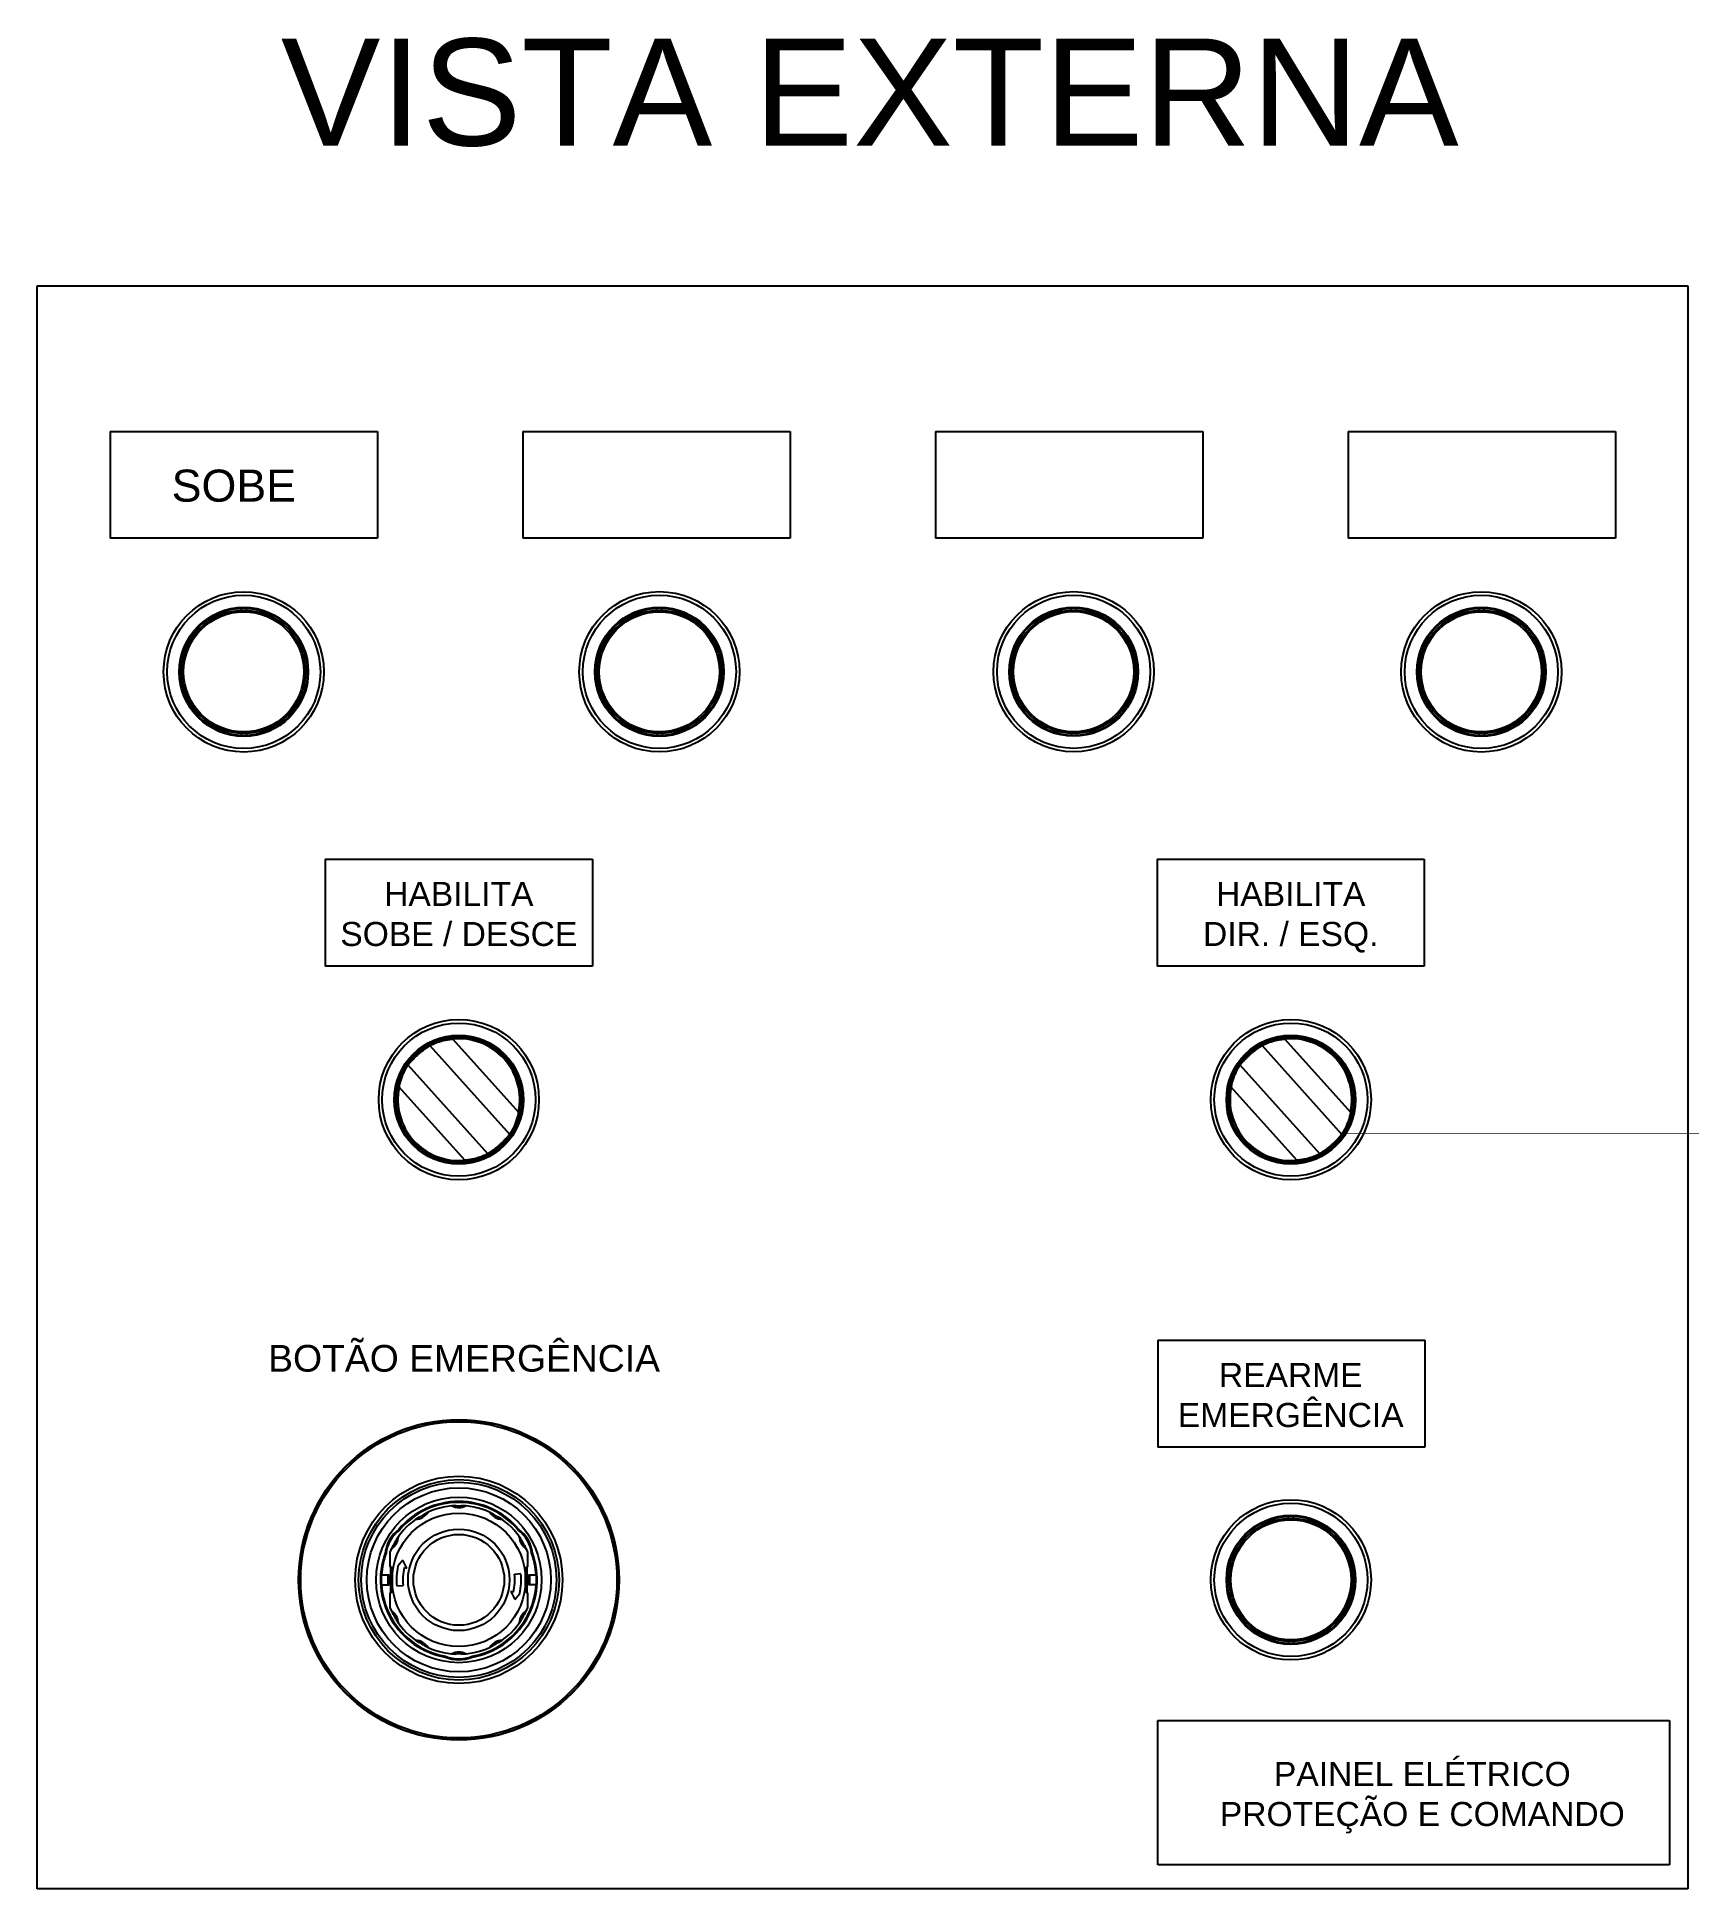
# Model space of a CAD drawing. Header units: millimetres. Extents: x -72 to 2978, y -1067 to 2817.
# Drawn here: x 1401.6 to 1710.6, y 1787.3 to 2133.8 of the extents above; entities that cross this region are included whole.
import ezdxf

# ---------------------------------------------------------------- set-up
doc = ezdxf.new("R2010")
doc.units = ezdxf.units.MM
for name, color, linetype in [('00_COMPONENTS', 7, 'Continuous'), ('1', 7, 'Continuous'), ('3', 7, 'Continuous')]:
    doc.layers.add(name, color=color, linetype=linetype)
doc.styles.get("Standard").update_dxf_attribs({"font": 'arial.ttf'})

msp = doc.modelspace()

# ---------------------------------------------------------------- texts
at = {"color": 6, "attachment_point": 1}
for s, width, heights, insert, char_height in [('{\\C256;VISTA EXTERNA}', 227.5814, [0], (1447.23, 2133.52), 20), ('{\\C256;SOBE}', 21.1027, [8.33], (1426.79, 2052.87), 6), ('\\pxqc;{\\C256;HABILITA \\PSOBE / DESCE}', 50, [0], (1455.54, 1975.72), 4.5), ('\\pxqc;{\\C256;HABILITA \\PDIR. / ESQ.}', 50, [0], (1611.24, 1975.72), 4.5), ('{\\C256;BOTÃO EMERGÊNCIA}', 78.3036, [0], (1444.85, 1889.06), 5), ('\\pxqc;{\\C256;REARME\\PEMERGÊNCIA}', 50, [0], (1611.24, 1885.7), 4.5), ('\\pxqc;{\\C256;PAINEL ELÉTRICO\\PPROTEÇÃO E COMANDO}', 94.0335, [0], (1613.85, 1811.03), 4.5)]:
    msp.add_mtext_dynamic_manual_height_columns(s, width=width, gutter_width=12.5, heights=heights, dxfattribs=dict(at, insert=insert, char_height=char_height))

# ---------------------------------------------------------------- linework, layer by layer
for p, q in [((1401.6, 2087.25), (1710.59, 2087.25)), ((1401.6, 1787.25), (1401.6, 2087.25)), ((1710.59, 2087.25), (1710.59, 1787.25)), ((1710.59, 1787.25), (1401.6, 1787.25))]:
    msp.add_line(p, q)
at = {"color": 6}
for p, q in [((1415.29, 2060.02), (1465.29, 2060.02)), ((1415.29, 2060.02), (1415.29, 2040.02)), ((1465.29, 2060.02), (1465.29, 2040.02)), ((1492.53, 2060.02), (1542.53, 2060.02)), ((1492.53, 2060.02), (1492.53, 2040.02)), ((1542.53, 2060.02), (1542.53, 2040.02)), ((1569.77, 2060.02), (1619.77, 2060.02)), ((1569.77, 2060.02), (1569.77, 2040.02)), ((1619.77, 2060.02), (1619.77, 2040.02)), ((1647.01, 2060.02), (1697.01, 2060.02)), ((1647.01, 2060.02), (1647.01, 2040.02)), ((1697.01, 2060.02), (1697.01, 2040.02)), ((1465.29, 2040.02), (1415.29, 2040.02)), ((1542.53, 2040.02), (1492.53, 2040.02)), ((1619.77, 2040.02), (1569.77, 2040.02)), ((1697.01, 2040.02), (1647.01, 2040.02)), ((1455.54, 1979.96), (1505.54, 1979.96)), ((1455.54, 1979.96), (1455.54, 1959.96)), ((1505.54, 1979.96), (1505.54, 1959.96)), ((1611.24, 1979.96), (1661.24, 1979.96)), ((1611.24, 1979.96), (1611.24, 1959.96)), ((1661.24, 1979.96), (1661.24, 1959.96)), ((1505.54, 1959.96), (1455.54, 1959.96)), ((1661.24, 1959.96), (1611.24, 1959.96)), ((1611.35, 1889.95), (1661.35, 1889.95)), ((1611.35, 1889.95), (1611.35, 1869.95)), ((1661.35, 1889.95), (1661.35, 1869.95)), ((1661.35, 1869.95), (1611.35, 1869.95)), ((1611.35, 1791.78), (1611.35, 1818.77)), ((1611.35, 1818.77), (1707.15, 1818.77)), ((1707.15, 1818.77), (1707.15, 1791.78)), ((1707.15, 1791.78), (1611.35, 1791.78))]:
    msp.add_line(p, q, dxfattribs=at)
at = {"color": 20}
for p, q in [((1469.42, 1854.41), (1469.31, 1854.53)), ((1491.66, 1854.41), (1491.78, 1854.53)), ((1466.92, 1850.08), (1466.76, 1850.11)), ((1467.64, 1850.28), (1467.64, 1847.6)), ((1467.79, 1847.51), (1467.64, 1847.6)), ((1467.74, 1847.54), (1467.74, 1842.66)), ((1493.44, 1847.6), (1493.29, 1847.51)), ((1493.34, 1842.66), (1493.34, 1847.54)), ((1493.44, 1847.6), (1493.44, 1850.28)), ((1494.16, 1850.08), (1494.33, 1850.11)), ((1466.04, 1846.02), (1467.49, 1846.02)), ((1466.04, 1844.17), (1467.49, 1844.17)), ((1467.29, 1844.17), (1467.29, 1846.02)), ((1467.49, 1844.17), (1467.49, 1846.02)), ((1468.04, 1847.08), (1468.04, 1843.12)), ((1493.04, 1843.12), (1493.04, 1847.08)), ((1493.59, 1846.02), (1495.05, 1846.02)), ((1493.59, 1846.02), (1493.59, 1844.17)), ((1495.05, 1844.17), (1493.59, 1844.17)), ((1493.79, 1846.02), (1493.79, 1844.17)), ((1467.64, 1842.6), (1467.79, 1842.69)), ((1467.64, 1842.6), (1467.64, 1839.92)), ((1493.29, 1842.69), (1493.44, 1842.6)), ((1493.44, 1839.92), (1493.44, 1842.6)), ((1478.04, 1830.82), (1477.99, 1830.65)), ((1483.04, 1830.82), (1483.09, 1830.65))]:
    msp.add_line(p, q, dxfattribs=at)
at = {"color": 2}
for radius in [30, 29.92, 29.58]:
    msp.add_circle((1480.54, 1845.1), radius, dxfattribs=at)
at = {"color": 20}
for radius in [18.75, 17.22]:
    msp.add_circle((1480.54, 1845.1), radius, dxfattribs=at)
for centre, radius, start, end in [((1480.54, 1845.1), 14.67, 40.0051, 139.9949), ((1480.54, 1845.1), 14.5, 39.9282, 140.0718), ((1472.28, 1859.41), 3, 273.6726, 326.3274), ((1480.54, 1845.1), 13.9, 92.3888, 117.611), ((1480.54, 1861.62), 3, 243.6726, 296.3274), ((1480.54, 1861.62), 2.7, 257.609, 282.391), ((1480.54, 1845.1), 13.9, 62.389, 87.6112), ((1488.81, 1859.41), 3, 213.6726, 266.3274), ((1473.18, 1849.35), 6.47, 126.8012, 173.1988), ((1473.18, 1849.35), 6.3, 126.6256, 173.3744), ((1480.54, 1845.1), 13.9, 122.389, 147.6109), ((1472.28, 1859.41), 2.7, 287.6079, 312.3921), ((1488.81, 1859.41), 2.7, 227.6079, 252.3921), ((1480.54, 1845.1), 13.9, 32.3891, 57.611), ((1487.9, 1849.35), 6.3, 6.6256, 53.3744), ((1487.9, 1849.35), 6.47, 6.8012, 53.1988), ((1480.54, 1845.1), 13.9, 152.3891, 158.134), ((1466.23, 1853.36), 3, 303.6726, 356.3274), ((1466.23, 1853.36), 2.7, 317.6075, 342.3925), ((1494.85, 1853.36), 3, 183.6726, 236.3274), ((1494.85, 1853.36), 2.7, 197.6076, 222.3924), ((1480.54, 1845.1), 13.9, 21.866, 27.6109), ((1480.54, 1845.1), 14.67, 160.0051, 259.9949), ((1480.54, 1845.1), 14.5, 159.9282, 176.3424), ((1467.54, 1847.08), 0.5, 0, 60), ((1480.54, 1845.1), 14.67, 280.0051, 19.9949), ((1493.54, 1847.08), 0.5, 120, 180), ((1480.54, 1845.1), 14.5, 3.6576, 20.0718), ((1480.54, 1845.1), 14.53, 176.3512, 183.6488), ((1480.54, 1845.1), 14.5, 183.6576, 260.0718), ((1480.54, 1845.1), 14.5, 279.9282, 356.3424), ((1480.54, 1845.1), 14.53, 356.3512, 3.6488), ((1467.54, 1843.12), 0.5, 300, 0), ((1493.54, 1843.12), 0.5, 180, 240), ((1480.54, 1845.1), 13.9, 201.866, 207.6109), ((1466.23, 1836.84), 3, 3.6726, 56.3274), ((1466.23, 1836.84), 2.7, 17.6075, 42.3925), ((1480.54, 1845.1), 13.9, 212.3891, 237.6108), ((1480.54, 1845.1), 13.9, 302.3892, 327.6109), ((1494.85, 1836.84), 3, 123.6726, 176.3274), ((1494.85, 1836.84), 2.7, 137.6076, 162.3924), ((1480.54, 1845.1), 13.9, 332.3891, 338.134), ((1472.28, 1830.79), 3, 33.6726, 86.3274), ((1472.28, 1830.79), 2.7, 47.6071, 72.3929), ((1488.81, 1830.79), 3, 93.6726, 146.3274), ((1488.81, 1830.79), 2.7, 107.6071, 132.3929), ((1480.54, 1845.1), 13.9, 242.3892, 267.6114), ((1480.54, 1836.6), 6.47, 246.8012, 293.1988), ((1480.54, 1836.6), 6.3, 246.6256, 293.3744), ((1480.54, 1828.57), 3, 63.6726, 116.3274), ((1480.54, 1828.57), 2.7, 77.61, 102.39), ((1480.54, 1845.1), 13.9, 272.3886, 297.6108)]:
    msp.add_arc(centre, radius, start, end, dxfattribs=at)
at = {"layer": '00_COMPONENTS', "color": 7}
for p, q in [((1439.79, 2026.53), (1439.79, 2026.88)), ((1440.79, 2026.47), (1440.79, 2026.88)), ((1517.58, 2026.54), (1517.58, 2026.89)), ((1518.58, 2026.48), (1518.58, 2026.89)), ((1595.12, 2026.55), (1595.12, 2026.9)), ((1596.12, 2026.5), (1596.12, 2026.9)), ((1671.42, 2026.53), (1671.42, 2026.88)), ((1672.42, 2026.47), (1672.42, 2026.88)), ((1439.79, 2003.56), (1439.79, 2003.16)), ((1440.79, 2003.5), (1440.79, 2003.16)), ((1517.58, 2003.57), (1517.58, 2003.17)), ((1518.58, 2003.51), (1518.58, 2003.17)), ((1595.12, 2003.59), (1595.12, 2003.18)), ((1596.12, 2003.53), (1596.12, 2003.18)), ((1671.42, 2003.56), (1671.42, 2003.16)), ((1672.42, 2003.5), (1672.42, 2003.16)), ((1473.41, 1944.22), (1473.37, 1944.25)), ((1475.14, 1945.07), (1490.04, 1928.53)), ((1475.16, 1945.52), (1475.23, 1945.38)), ((1479.38, 1946.6), (1479.41, 1946.3)), ((1479.41, 1946.3), (1491.71, 1932.65)), ((1629.14, 1944.22), (1629.1, 1944.25)), ((1630.87, 1945.07), (1645.76, 1928.53)), ((1630.89, 1945.52), (1630.96, 1945.38)), ((1635.11, 1946.6), (1635.14, 1946.3)), ((1635.14, 1946.3), (1647.43, 1932.65)), ((1485.95, 1924.85), (1471.05, 1941.39)), ((1471.23, 1942.16), (1471.28, 1942.1)), ((1641.68, 1924.85), (1626.78, 1941.39)), ((1626.95, 1942.16), (1627.01, 1942.1)), ((1469.38, 1937.27), (1469.09, 1937.33)), ((1470.14, 1940.26), (1470.02, 1940.32)), ((1625.11, 1937.27), (1624.81, 1937.33)), ((1625.86, 1940.26), (1625.75, 1940.32)), ((1481.67, 1923.62), (1469.38, 1937.27)), ((1492.07, 1933.94), (1492.39, 1933.91)), ((1492.11, 1934.37), (1492.4, 1934.36)), ((1492.12, 1934.51), (1492.4, 1934.5)), ((1492.15, 1934.95), (1492.4, 1934.94)), ((1492.16, 1934.97), (1492.4, 1934.97)), ((1492.19, 1935.55), (1492.4, 1935.56)), ((1492.2, 1935.41), (1492.4, 1935.42)), ((1637.4, 1923.62), (1625.11, 1937.27)), ((1647.79, 1933.94), (1648.12, 1933.91)), ((1647.84, 1934.37), (1648.13, 1934.36)), ((1647.85, 1934.51), (1648.13, 1934.5)), ((1647.88, 1934.97), (1648.13, 1934.97)), ((1647.88, 1934.95), (1648.13, 1934.94)), ((1647.92, 1935.55), (1648.13, 1935.56)), ((1647.93, 1935.41), (1648.13, 1935.42)), ((1491.71, 1932.65), (1492, 1932.59)), ((1647.43, 1932.65), (1647.73, 1932.59)), ((1481.7, 1923.32), (1481.67, 1923.62)), ((1637.43, 1923.32), (1637.4, 1923.62)), ((1635.77, 1856.61), (1635.77, 1856.96)), ((1636.77, 1856.55), (1636.77, 1856.96)), ((1635.77, 1833.65), (1635.77, 1833.24)), ((1636.77, 1833.59), (1636.77, 1833.24))]:
    msp.add_line(p, q, dxfattribs=at)
for centre, radius in [((1440.29, 2015.02), 15), ((1440.29, 2015.02), 14.34), ((1518.08, 2015.03), 15), ((1518.08, 2015.03), 14.34), ((1595.62, 2015.04), 15), ((1595.62, 2015.04), 14.34), ((1671.92, 2015.02), 15), ((1671.92, 2015.02), 14.34), ((1440.29, 2015.02), 12.08), ((1440.29, 2015.02), 11.9), ((1440.29, 2015.02), 11.55), ((1440.29, 2015.02), 11.25), ((1518.08, 2015.03), 12.08), ((1518.08, 2015.03), 11.9), ((1518.08, 2015.03), 11.55), ((1518.08, 2015.03), 11.25), ((1595.62, 2015.04), 12.08), ((1595.62, 2015.04), 11.9), ((1595.62, 2015.04), 11.55), ((1595.62, 2015.04), 11.25), ((1671.92, 2015.02), 12.08), ((1671.92, 2015.02), 11.9), ((1671.92, 2015.02), 11.55), ((1671.92, 2015.02), 11.25), ((1480.54, 1934.96), 15), ((1480.54, 1934.96), 14.34), ((1636.27, 1934.96), 15), ((1636.27, 1934.96), 14.34), ((1480.54, 1934.96), 12.08), ((1480.54, 1934.96), 11.9), ((1480.54, 1934.96), 11.7), ((1636.27, 1934.96), 12.08), ((1636.27, 1934.96), 11.9), ((1636.27, 1934.96), 11.7), ((1636.27, 1845.1), 15), ((1636.27, 1845.1), 14.34), ((1636.27, 1845.1), 12.08), ((1636.27, 1845.1), 11.9), ((1636.27, 1845.1), 11.55), ((1636.27, 1845.1), 11.25)]:
    msp.add_circle(centre, radius, dxfattribs=at)
for centre, radius, start, end in [((1480.54, 1934.96), 11.8, 153, 117), ((1474.91, 1944.87), 0.3, 42, 119.5896), ((1480.54, 1934.96), 11.4, 348.3065, 95.6935), ((1636.27, 1934.96), 11.8, 153, 117), ((1630.64, 1944.87), 0.3, 42, 119.5896), ((1636.27, 1934.96), 11.4, 348.3065, 95.6935), ((1480.54, 1934.96), 11.68, 145.5753, 168.2824), ((1471.27, 1941.59), 0.3, 144.4104, 222), ((1636.27, 1934.96), 11.68, 145.5753, 168.2824), ((1627, 1941.59), 0.3, 144.4104, 222), ((1480.54, 1934.96), 11.4, 168.3065, 275.6935), ((1636.27, 1934.96), 11.4, 168.3065, 275.6935), ((1480.54, 1934.96), 11.68, 325.5831, 348.2824), ((1636.27, 1934.96), 11.68, 325.5831, 348.2824), ((1489.81, 1928.32), 0.3, 324.4104, 42), ((1645.54, 1928.32), 0.3, 324.4104, 42), ((1486.17, 1925.05), 0.3, 222, 299.5896), ((1641.9, 1925.05), 0.3, 222, 299.5896)]:
    msp.add_arc(centre, radius, start, end, dxfattribs=at)
for points, knots in [([(1471.05, 1941.39), (1471.05, 1941.39), (1471.05, 1941.39), (1471.05, 1941.39), (1471.05, 1941.39), (1471.05, 1941.4), (1471.05, 1941.4), (1471.06, 1941.4), (1471.06, 1941.41), (1471.07, 1941.42), (1471.07, 1941.43), (1471.09, 1941.44), (1471.1, 1941.46), (1471.12, 1941.49), (1471.15, 1941.53), (1471.18, 1941.56), (1471.21, 1941.61), (1471.27, 1941.68), (1471.34, 1941.77), (1471.45, 1941.9), (1471.56, 1942.04), (1471.69, 1942.19), (1471.84, 1942.35), (1471.99, 1942.52), (1472.22, 1942.76), (1472.52, 1943.07), (1472.91, 1943.43), (1473.31, 1943.78), (1473.65, 1944.05), (1473.92, 1944.25), (1474.1, 1944.39), (1474.28, 1944.52), (1474.44, 1944.63), (1474.59, 1944.73), (1474.73, 1944.82), (1474.83, 1944.89), (1474.91, 1944.93), (1474.95, 1944.96), (1474.99, 1944.99), (1475.03, 1945.01), (1475.06, 1945.03), (1475.09, 1945.04), (1475.1, 1945.05), (1475.11, 1945.06), (1475.12, 1945.06), (1475.12, 1945.07), (1475.13, 1945.07), (1475.13, 1945.07), (1475.14, 1945.07), (1475.14, 1945.07), (1475.14, 1945.07), (1475.14, 1945.07), (1475.14, 1945.07)], [0, 0, 0, 0, 0.000039, 0.000154, 0.000346, 0.000615, 0.001382, 0.002455, 0.00383, 0.005509, 0.007489, 0.009769, 0.015226, 0.021867, 0.029668, 0.038604, 0.048652, 0.059785, 0.08519, 0.114541, 0.14755, 0.183895, 0.223232, 0.265199, 0.309398, 0.40283, 0.499992, 0.597153, 0.690581, 0.734779, 0.776746, 0.816084, 0.852432, 0.885445, 0.9148, 0.940208, 0.951342, 0.961391, 0.970329, 0.978132, 0.984773, 0.99023, 0.992511, 0.994491, 0.996169, 0.997545, 0.998617, 0.999385, 0.999654, 0.999846, 0.999961, 1, 1, 1, 1]), ([(1475.14, 1945.07), (1475.14, 1945.07), (1475.14, 1945.07), (1475.14, 1945.07), (1475.14, 1945.08), (1475.14, 1945.08), (1475.15, 1945.08), (1475.16, 1945.09), (1475.17, 1945.09), (1475.18, 1945.1), (1475.2, 1945.11), (1475.23, 1945.12), (1475.26, 1945.14), (1475.32, 1945.17), (1475.38, 1945.2), (1475.46, 1945.24), (1475.54, 1945.28), (1475.67, 1945.34), (1475.85, 1945.43), (1476.1, 1945.54), (1476.38, 1945.65), (1476.69, 1945.76), (1477.03, 1945.87), (1477.39, 1945.98), (1477.91, 1946.1), (1478.58, 1946.23), (1479.13, 1946.29), (1479.41, 1946.3)], [0, 0, 0, 0, 0.00008, 0.00032, 0.00072, 0.001278, 0.00287, 0.005092, 0.00794, 0.01141, 0.015498, 0.020202, 0.031438, 0.045089, 0.061125, 0.079518, 0.100231, 0.123191, 0.175546, 0.235939, 0.303593, 0.37769, 0.457302, 0.541481, 0.629246, 0.812034, 1, 1, 1, 1]), ([(1626.78, 1941.39), (1626.78, 1941.39), (1626.78, 1941.39), (1626.78, 1941.39), (1626.78, 1941.39), (1626.78, 1941.4), (1626.78, 1941.4), (1626.79, 1941.4), (1626.79, 1941.41), (1626.8, 1941.42), (1626.8, 1941.43), (1626.81, 1941.44), (1626.83, 1941.46), (1626.85, 1941.49), (1626.88, 1941.53), (1626.91, 1941.56), (1626.94, 1941.61), (1627, 1941.68), (1627.07, 1941.77), (1627.17, 1941.9), (1627.29, 1942.04), (1627.42, 1942.19), (1627.56, 1942.35), (1627.72, 1942.52), (1627.95, 1942.76), (1628.25, 1943.07), (1628.64, 1943.43), (1629.04, 1943.78), (1629.38, 1944.05), (1629.64, 1944.25), (1629.83, 1944.39), (1630.01, 1944.52), (1630.17, 1944.63), (1630.32, 1944.73), (1630.46, 1944.82), (1630.56, 1944.89), (1630.63, 1944.93), (1630.68, 1944.96), (1630.72, 1944.99), (1630.76, 1945.01), (1630.79, 1945.03), (1630.81, 1945.04), (1630.83, 1945.05), (1630.84, 1945.06), (1630.85, 1945.06), (1630.85, 1945.07), (1630.86, 1945.07), (1630.86, 1945.07), (1630.86, 1945.07), (1630.86, 1945.07), (1630.86, 1945.07), (1630.87, 1945.07), (1630.87, 1945.07)], [0, 0, 0, 0, 0.000039, 0.000154, 0.000346, 0.000615, 0.001382, 0.002455, 0.00383, 0.005509, 0.007489, 0.009769, 0.015226, 0.021867, 0.029668, 0.038604, 0.048652, 0.059785, 0.08519, 0.114541, 0.14755, 0.183895, 0.223232, 0.265199, 0.309398, 0.40283, 0.499992, 0.597153, 0.690581, 0.734779, 0.776746, 0.816084, 0.852432, 0.885445, 0.9148, 0.940208, 0.951342, 0.961391, 0.970329, 0.978132, 0.984773, 0.99023, 0.992511, 0.994491, 0.996169, 0.997545, 0.998617, 0.999385, 0.999654, 0.999846, 0.999961, 1, 1, 1, 1]), ([(1630.87, 1945.07), (1630.87, 1945.07), (1630.87, 1945.07), (1630.87, 1945.07), (1630.87, 1945.08), (1630.87, 1945.08), (1630.88, 1945.08), (1630.89, 1945.09), (1630.9, 1945.09), (1630.91, 1945.1), (1630.93, 1945.11), (1630.95, 1945.12), (1630.99, 1945.14), (1631.05, 1945.17), (1631.11, 1945.2), (1631.18, 1945.24), (1631.27, 1945.28), (1631.4, 1945.34), (1631.58, 1945.43), (1631.83, 1945.54), (1632.11, 1945.65), (1632.42, 1945.76), (1632.76, 1945.87), (1633.12, 1945.98), (1633.63, 1946.1), (1634.31, 1946.23), (1634.86, 1946.29), (1635.14, 1946.3)], [0, 0, 0, 0, 0.00008, 0.00032, 0.00072, 0.001278, 0.00287, 0.005092, 0.00794, 0.01141, 0.015498, 0.020202, 0.031438, 0.045089, 0.061125, 0.079518, 0.100231, 0.123191, 0.175546, 0.235939, 0.303593, 0.37769, 0.457302, 0.541481, 0.629246, 0.812034, 1, 1, 1, 1]), ([(1469.38, 1937.27), (1469.43, 1937.55), (1469.54, 1938.09), (1469.74, 1938.75), (1469.92, 1939.25), (1470.06, 1939.59), (1470.2, 1939.92), (1470.35, 1940.22), (1470.49, 1940.48), (1470.62, 1940.72), (1470.72, 1940.89), (1470.8, 1941.02), (1470.85, 1941.09), (1470.89, 1941.16), (1470.93, 1941.22), (1470.97, 1941.27), (1470.99, 1941.31), (1471.01, 1941.34), (1471.02, 1941.35), (1471.03, 1941.36), (1471.04, 1941.37), (1471.04, 1941.38), (1471.05, 1941.39), (1471.05, 1941.39), (1471.05, 1941.39), (1471.05, 1941.39), (1471.05, 1941.39), (1471.05, 1941.39)], [0, 0, 0, 0, 0.187966, 0.370754, 0.458519, 0.542698, 0.62231, 0.696407, 0.764061, 0.824454, 0.876809, 0.899769, 0.920482, 0.938875, 0.954911, 0.968562, 0.979798, 0.984502, 0.98859, 0.99206, 0.994908, 0.99713, 0.998722, 0.99928, 0.99968, 0.99992, 1, 1, 1, 1]), ([(1625.11, 1937.27), (1625.16, 1937.55), (1625.27, 1938.09), (1625.46, 1938.75), (1625.64, 1939.25), (1625.79, 1939.59), (1625.93, 1939.92), (1626.08, 1940.22), (1626.22, 1940.48), (1626.35, 1940.72), (1626.45, 1940.89), (1626.53, 1941.02), (1626.58, 1941.09), (1626.62, 1941.16), (1626.66, 1941.22), (1626.7, 1941.27), (1626.72, 1941.31), (1626.74, 1941.34), (1626.75, 1941.35), (1626.76, 1941.36), (1626.76, 1941.37), (1626.77, 1941.38), (1626.77, 1941.39), (1626.78, 1941.39), (1626.78, 1941.39), (1626.78, 1941.39), (1626.78, 1941.39), (1626.78, 1941.39)], [0, 0, 0, 0, 0.187966, 0.370754, 0.458519, 0.542698, 0.62231, 0.696407, 0.764061, 0.824454, 0.876809, 0.899769, 0.920482, 0.938875, 0.954911, 0.968562, 0.979798, 0.984502, 0.98859, 0.99206, 0.994908, 0.99713, 0.998722, 0.99928, 0.99968, 0.99992, 1, 1, 1, 1]), ([(1491.71, 1932.65), (1491.66, 1932.37), (1491.54, 1931.83), (1491.35, 1931.17), (1491.17, 1930.67), (1491.03, 1930.32), (1490.88, 1930), (1490.74, 1929.7), (1490.6, 1929.43), (1490.47, 1929.2), (1490.36, 1929.03), (1490.29, 1928.9), (1490.24, 1928.83), (1490.19, 1928.76), (1490.15, 1928.7), (1490.12, 1928.64), (1490.09, 1928.61), (1490.08, 1928.58), (1490.07, 1928.57), (1490.06, 1928.56), (1490.05, 1928.55), (1490.04, 1928.54), (1490.04, 1928.53), (1490.04, 1928.53), (1490.04, 1928.53), (1490.04, 1928.53), (1490.04, 1928.53), (1490.04, 1928.53)], [0, 0, 0, 0, 0.187966, 0.370754, 0.458519, 0.542698, 0.62231, 0.696407, 0.764061, 0.824454, 0.876809, 0.899769, 0.920482, 0.938875, 0.954911, 0.968562, 0.979798, 0.984502, 0.98859, 0.99206, 0.994908, 0.99713, 0.998722, 0.99928, 0.99968, 0.99992, 1, 1, 1, 1]), ([(1647.43, 1932.65), (1647.39, 1932.37), (1647.27, 1931.83), (1647.08, 1931.17), (1646.9, 1930.67), (1646.76, 1930.32), (1646.61, 1930), (1646.47, 1929.7), (1646.33, 1929.43), (1646.19, 1929.2), (1646.09, 1929.03), (1646.01, 1928.9), (1645.96, 1928.83), (1645.92, 1928.76), (1645.88, 1928.7), (1645.85, 1928.64), (1645.82, 1928.61), (1645.81, 1928.58), (1645.79, 1928.57), (1645.79, 1928.56), (1645.78, 1928.55), (1645.77, 1928.54), (1645.77, 1928.53), (1645.77, 1928.53), (1645.77, 1928.53), (1645.77, 1928.53), (1645.76, 1928.53), (1645.76, 1928.53)], [0, 0, 0, 0, 0.187966, 0.370754, 0.458519, 0.542698, 0.62231, 0.696407, 0.764061, 0.824454, 0.876809, 0.899769, 0.920482, 0.938875, 0.954911, 0.968562, 0.979798, 0.984502, 0.98859, 0.99206, 0.994908, 0.99713, 0.998722, 0.99928, 0.99968, 0.99992, 1, 1, 1, 1]), ([(1490.04, 1928.53), (1490.04, 1928.53), (1490.04, 1928.53), (1490.04, 1928.52), (1490.04, 1928.52), (1490.03, 1928.52), (1490.03, 1928.52), (1490.03, 1928.51), (1490.02, 1928.51), (1490.02, 1928.5), (1490.01, 1928.49), (1490, 1928.48), (1489.98, 1928.46), (1489.96, 1928.43), (1489.94, 1928.39), (1489.91, 1928.35), (1489.87, 1928.31), (1489.82, 1928.24), (1489.74, 1928.15), (1489.64, 1928.02), (1489.52, 1927.88), (1489.39, 1927.73), (1489.25, 1927.57), (1489.09, 1927.4), (1488.87, 1927.16), (1488.56, 1926.85), (1488.17, 1926.49), (1487.77, 1926.14), (1487.43, 1925.87), (1487.17, 1925.66), (1486.98, 1925.53), (1486.81, 1925.4), (1486.64, 1925.29), (1486.49, 1925.19), (1486.36, 1925.1), (1486.25, 1925.03), (1486.18, 1924.99), (1486.13, 1924.96), (1486.09, 1924.93), (1486.05, 1924.91), (1486.02, 1924.89), (1486, 1924.88), (1485.99, 1924.87), (1485.98, 1924.86), (1485.97, 1924.86), (1485.96, 1924.85), (1485.96, 1924.85), (1485.95, 1924.85), (1485.95, 1924.85), (1485.95, 1924.85), (1485.95, 1924.85), (1485.95, 1924.85), (1485.95, 1924.85)], [0, 0, 0, 0, 0.000039, 0.000154, 0.000346, 0.000615, 0.001382, 0.002455, 0.00383, 0.005509, 0.007489, 0.009769, 0.015226, 0.021867, 0.029668, 0.038604, 0.048652, 0.059785, 0.08519, 0.114541, 0.14755, 0.183895, 0.223232, 0.265199, 0.309398, 0.40283, 0.499992, 0.597153, 0.690581, 0.734779, 0.776746, 0.816084, 0.852432, 0.885445, 0.9148, 0.940208, 0.951342, 0.961391, 0.970329, 0.978132, 0.984773, 0.99023, 0.992511, 0.994491, 0.996169, 0.997545, 0.998617, 0.999385, 0.999654, 0.999846, 0.999961, 1, 1, 1, 1]), ([(1645.76, 1928.53), (1645.76, 1928.53), (1645.76, 1928.53), (1645.76, 1928.52), (1645.76, 1928.52), (1645.76, 1928.52), (1645.76, 1928.52), (1645.76, 1928.51), (1645.75, 1928.51), (1645.75, 1928.5), (1645.74, 1928.49), (1645.73, 1928.48), (1645.71, 1928.46), (1645.69, 1928.43), (1645.66, 1928.39), (1645.63, 1928.35), (1645.6, 1928.31), (1645.55, 1928.24), (1645.47, 1928.15), (1645.37, 1928.02), (1645.25, 1927.88), (1645.12, 1927.73), (1644.98, 1927.57), (1644.82, 1927.4), (1644.6, 1927.16), (1644.29, 1926.85), (1643.9, 1926.49), (1643.5, 1926.14), (1643.16, 1925.87), (1642.9, 1925.66), (1642.71, 1925.53), (1642.54, 1925.4), (1642.37, 1925.29), (1642.22, 1925.19), (1642.08, 1925.1), (1641.98, 1925.03), (1641.91, 1924.99), (1641.86, 1924.96), (1641.82, 1924.93), (1641.78, 1924.91), (1641.75, 1924.89), (1641.73, 1924.88), (1641.71, 1924.87), (1641.7, 1924.86), (1641.7, 1924.86), (1641.69, 1924.85), (1641.68, 1924.85), (1641.68, 1924.85), (1641.68, 1924.85), (1641.68, 1924.85), (1641.68, 1924.85), (1641.68, 1924.85), (1641.68, 1924.85)], [0, 0, 0, 0, 0.000039, 0.000154, 0.000346, 0.000615, 0.001382, 0.002455, 0.00383, 0.005509, 0.007489, 0.009769, 0.015226, 0.021867, 0.029668, 0.038604, 0.048652, 0.059785, 0.08519, 0.114541, 0.14755, 0.183895, 0.223232, 0.265199, 0.309398, 0.40283, 0.499992, 0.597153, 0.690581, 0.734779, 0.776746, 0.816084, 0.852432, 0.885445, 0.9148, 0.940208, 0.951342, 0.961391, 0.970329, 0.978132, 0.984773, 0.99023, 0.992511, 0.994491, 0.996169, 0.997545, 0.998617, 0.999385, 0.999654, 0.999846, 0.999961, 1, 1, 1, 1]), ([(1485.95, 1924.85), (1485.95, 1924.85), (1485.95, 1924.85), (1485.95, 1924.84), (1485.95, 1924.84), (1485.94, 1924.84), (1485.94, 1924.84), (1485.93, 1924.83), (1485.92, 1924.83), (1485.9, 1924.82), (1485.89, 1924.81), (1485.86, 1924.8), (1485.82, 1924.78), (1485.77, 1924.75), (1485.7, 1924.72), (1485.63, 1924.68), (1485.55, 1924.64), (1485.42, 1924.57), (1485.23, 1924.49), (1484.99, 1924.38), (1484.71, 1924.27), (1484.4, 1924.16), (1484.06, 1924.05), (1483.7, 1923.94), (1483.18, 1923.82), (1482.51, 1923.69), (1481.95, 1923.63), (1481.67, 1923.62)], [0, 0, 0, 0, 0.00008, 0.00032, 0.00072, 0.001278, 0.00287, 0.005092, 0.00794, 0.01141, 0.015498, 0.020202, 0.031438, 0.045089, 0.061125, 0.079518, 0.100231, 0.123191, 0.175546, 0.235939, 0.303593, 0.37769, 0.457302, 0.541481, 0.629246, 0.812034, 1, 1, 1, 1]), ([(1641.68, 1924.85), (1641.68, 1924.85), (1641.68, 1924.85), (1641.68, 1924.84), (1641.67, 1924.84), (1641.67, 1924.84), (1641.67, 1924.84), (1641.66, 1924.83), (1641.65, 1924.83), (1641.63, 1924.82), (1641.62, 1924.81), (1641.59, 1924.8), (1641.55, 1924.78), (1641.5, 1924.75), (1641.43, 1924.72), (1641.36, 1924.68), (1641.28, 1924.64), (1641.15, 1924.57), (1640.96, 1924.49), (1640.72, 1924.38), (1640.43, 1924.27), (1640.12, 1924.16), (1639.79, 1924.05), (1639.42, 1923.94), (1638.91, 1923.82), (1638.23, 1923.69), (1637.68, 1923.63), (1637.4, 1923.62)], [0, 0, 0, 0, 0.00008, 0.00032, 0.00072, 0.001278, 0.00287, 0.005092, 0.00794, 0.01141, 0.015498, 0.020202, 0.031438, 0.045089, 0.061125, 0.079518, 0.100231, 0.123191, 0.175546, 0.235939, 0.303593, 0.37769, 0.457302, 0.541481, 0.629246, 0.812034, 1, 1, 1, 1])]:
    msp.add_open_spline(points, degree=3, knots=knots, dxfattribs=at)
at = {"layer": '1', "color": 20, "linetype": 'Continuous'}
for radius in [19.4, 18.26, 15.5, 12.5, 9.5, 8.5]:
    msp.add_circle((1480.54, 1845.1), radius, dxfattribs=at)
at = {"layer": '3', "color": 20, "linetype": 'Continuous'}
for p, q in [((1470.09, 1848.77), (1469.15, 1847.65)), ((1470.8, 1847.27), (1470.09, 1848.77)), ((1470.32, 1847.38), (1470.8, 1847.27)), ((1468.92, 1843.95), (1470.11, 1844.07)), ((1492.17, 1846.25), (1490.97, 1846.13)), ((1490.77, 1842.82), (1490.28, 1842.93)), ((1490.28, 1842.93), (1491, 1841.43)), ((1491, 1841.43), (1491.94, 1842.55))]:
    msp.add_line(p, q, dxfattribs=at)
for radius, start, end in [(11.68, 167.4015, 185.6528), (10.48, 167.432, 185.6528), (10.48, 347.432, 5.6528), (11.68, 347.4015, 5.6528)]:
    msp.add_arc((1480.54, 1845.1), radius, start, end, dxfattribs=at)

msp.set_redraw_order([(e.dxf.handle, doc.entitydb.next_handle()) for e in msp.query("TEXT MTEXT ATTDEF DIMENSION ARC_DIMENSION")])  # texts and dimensions are drawn at this point

doc.saveas('drawing.dxf')
